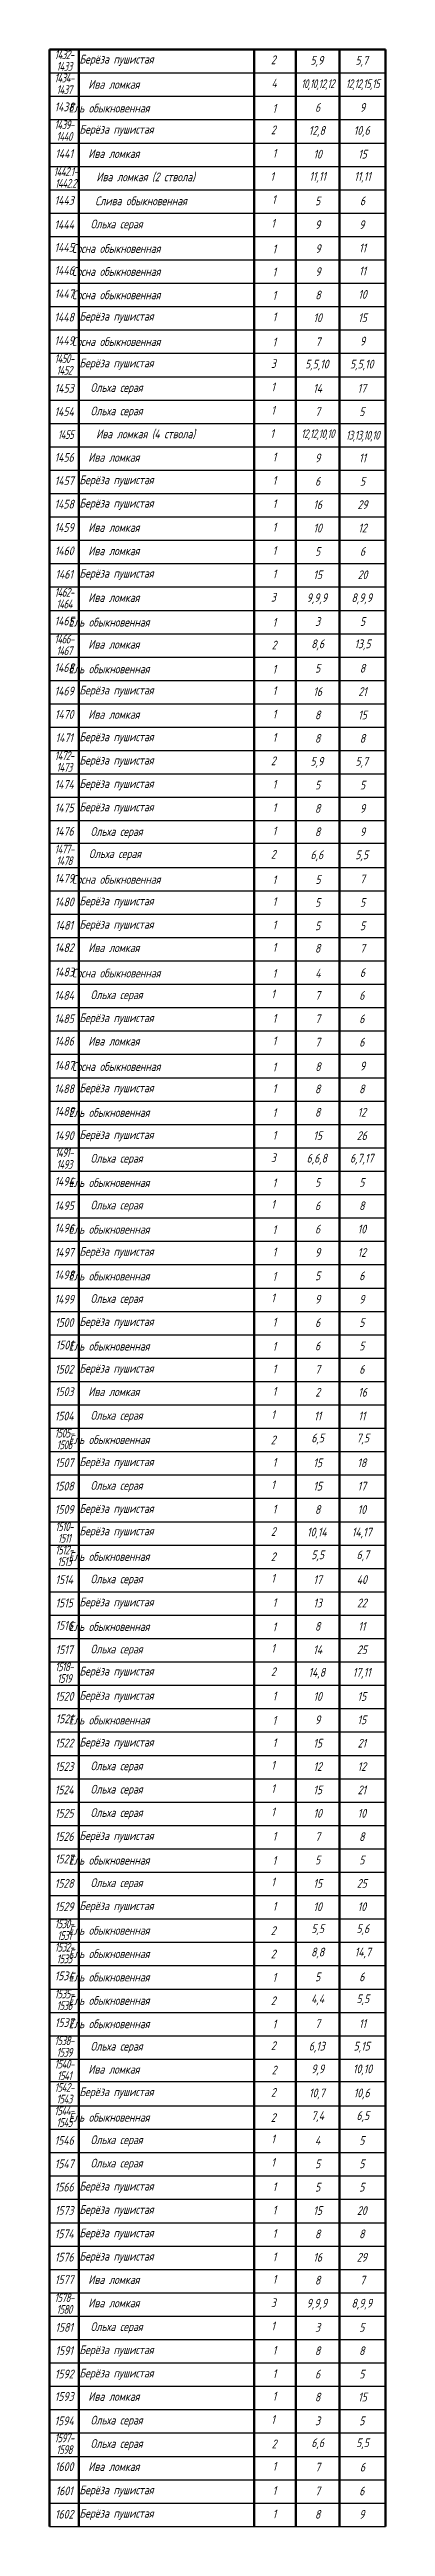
# Model space of a CAD drawing. Header units: metres. Extents: x 23128 to 34628, y -678634 to 13070.
# Drawn here: x 23128 to 34628, y -678634 to -593834 of the extents above; entities that cross this region are included whole.
import ezdxf

# ---------------------------------------------------------------- set-up
doc = ezdxf.new("R2010")
doc.units = ezdxf.units.M
for name, color, linetype, lineweight in [('Лиственные', 160, 'Continuous', 30), ('плодовые', 240, 'Continuous', 9), ('ТАБЛИЦА 50', 51, 'Continuous', 50), ('текст 300', 7, 'Continuous', 30), ('Хвойные', 80, 'Continuous', 30)]:
    doc.layers.add(name, color=color, linetype=linetype, lineweight=lineweight)
doc.layers.add('ТАБЛИЦА', color=18, linetype='Continuous', true_color=0x000000)
doc.styles.add('NF_VGP_3.0', font='cs_gost2304.shx', dxfattribs={"oblique": 15, "height": 300})

msp = doc.modelspace()

# ---------------------------------------------------------------- texts
at = {"layer": 'Лиственные', "lineweight": 30, "transparency": 33554687, "char_height": 300, "attachment_point": 5, "style": 'NF_VGP_3.0'}
for s, insert, width in [('\\pxqj;Берёза пушистая', (26017, -594205), 3736), ('Ива ломкая', (25329, -595026), 6349.98), ('\\pxqj;Берёза пушистая', (26017, -596605), 3736), ('Ива ломкая', (25329, -597396), 6349.98), ('Ива ломкая (2 ствола)', (26417, -598209), 6349.98), ('Ольха серая', (25423, -599847), 6349.98), ('\\pxqj;Берёза пушистая', (26017, -603005), 3736), ('\\pxqj;Берёза пушистая', (26017, -604605), 3736), ('Ольха серая', (25423, -605447), 6349.98), ('Ольха серая', (25423, -606247), 6349.98), ('Ива ломкая (4 ствола)', (26417, -607009), 6349.98), ('Ива ломкая', (25329, -607796), 6349.98), ('\\pxqj;Берёза пушистая', (26017, -608605), 3736), ('\\pxqj;Берёза пушистая', (26017, -609405), 3736), ('Ива ломкая', (25329, -610196), 6349.98), ('Ива ломкая', (25329, -610996), 6349.98), ('\\pxqj;Берёза пушистая', (26017, -611805), 3736), ('Ива ломкая', (25329, -612596), 6349.98), ('Ива ломкая', (25329, -614196), 6349.98), ('\\pxqj;Берёза пушистая', (26017, -615805), 3736), ('Ива ломкая', (25329, -616596), 6349.98), ('\\pxqj;Берёза пушистая', (26017, -617405), 3736), ('\\pxqj;Берёза пушистая', (26017, -618205), 3736), ('\\pxqj;Берёза пушистая', (26017, -619005), 3736), ('\\pxqj;Берёза пушистая', (26017, -619805), 3736), ('Ольха серая', (25423, -620647), 6349.98), ('Ольха серая', (25369, -621404), 6349.98), ('\\pxqj;Берёза пушистая', (26017, -623023), 3736), ('\\pxqj;Берёза пушистая', (26017, -623823), 3736), ('Ива ломкая', (25329, -624583), 6349.98), ('Ольха серая', (25423, -626234), 6349.98), ('\\pxqj;Берёза пушистая', (26017, -627023), 3736), ('Ива ломкая', (25329, -627783), 6349.98), ('\\pxqj;Берёза пушистая', (26017, -629423), 3736), ('\\pxqj;Берёза пушистая', (26017, -631023), 3736), ('Ольха серая', (25423, -631834), 6349.98), ('Ольха серая', (25423, -633434), 6349.98), ('\\pxqj;Берёза пушистая', (26017, -635023), 3736), ('Ольха серая', (25423, -636634), 6349.98), ('\\pxqj;Берёза пушистая', (26017, -637423), 3736), ('\\pxqj;Берёза пушистая', (26017, -639023), 3736), ('Ива ломкая', (25329, -639783), 6349.98), ('Ольха серая', (25423, -640634), 6349.98), ('\\pxqj;Берёза пушистая', (26017, -642223), 3736), ('Ольха серая', (25423, -643034), 6349.98), ('\\pxqj;Берёза пушистая', (26017, -643823), 3736), ('\\pxqj;Берёза пушистая', (26017, -644592), 3736), ('Ольха серая', (25423, -646234), 6349.98), ('\\pxqj;Берёза пушистая', (26017, -647023), 3736), ('Ольха серая', (25423, -648634), 6349.98), ('\\pxqj;Берёза пушистая', (26017, -649392), 3736), ('\\pxqj;Берёза пушистая', (26017, -650223), 3736), ('\\pxqj;Берёза пушистая', (26017, -651823), 3736), ('Ольха серая', (25423, -652634), 6349.98), ('Ольха серая', (25423, -653434), 6349.98), ('Ольха серая', (25423, -654234), 6349.98), ('\\pxqj;Берёза пушистая', (26017, -655023), 3736), ('Ольха серая', (25423, -656634), 6349.98), ('\\pxqj;Берёза пушистая', (26017, -657423), 3736), ('Ольха серая', (25423, -662234), 6349.98), ('Ива ломкая', (25329, -662983), 6349.98), ('\\pxqj;Берёза пушистая', (26017, -663792), 3736), ('Ольха серая', (25423, -665434), 6349.98), ('Ольха серая', (25423, -666234), 6349.98), ('\\pxqj;Берёза пушистая', (26017, -667023), 3736), ('\\pxqj;Берёза пушистая', (26017, -667823), 3736), ('\\pxqj;Берёза пушистая', (26017, -668623), 3736), ('\\pxqj;Берёза пушистая', (26017, -669423), 3736), ('Ива ломкая', (25329, -670183), 6349.98), ('Ива ломкая', (25329, -670983), 6349.98), ('\\pxqj;Берёза пушистая', (26017, -672623), 3736), ('Ольха серая', (25423, -671834), 6349.98), ('\\pxqj;Берёза пушистая', (26017, -673423), 3736), ('Ива ломкая', (25329, -674183), 6349.98), ('Ольха серая', (25423, -675034), 6349.98), ('Ольха серая', (25423, -675834), 6349.98), ('Ива ломкая', (25329, -676583), 6349.98), ('\\pxqj;Берёза пушистая', (26017, -677423), 3736), ('\\pxqj;Берёза пушистая', (26017, -678223), 3736)]:
    msp.add_mtext(s, dxfattribs=dict(at, insert=insert, width=width))
at = {"layer": 'Лиственные', "color": 5, "char_height": 300, "attachment_point": 1, "style": 'NF_VGP_3.0'}
for s, insert, width in [('2', (30706, -594036), 243.91), ('4', (30726, -594836), 239.07), ('2', (30706, -596436), 243.91), ('1', (30766, -597236), 156.16), ('1', (30689, -598030), 156.16), ('1', (30718, -599636), 156.16), ('1', (30766, -602836), 156.16), ('3', (30706, -604436), 232.3), ('1', (30718, -605236), 156.16), ('1', (30718, -606036), 156.16), ('1', (30689, -606830), 156.16), ('1', (30766, -607636), 156.16), ('1', (30766, -608436), 156.16), ('1', (30766, -609236), 156.16), ('1', (30766, -610036), 156.16), ('1', (30766, -610836), 156.16), ('1', (30766, -611636), 156.16), ('3', (30706, -612436), 232.3), ('2', (30732, -614072), 243.91), ('1', (30766, -615636), 156.16), ('1', (30766, -616436), 156.16), ('1', (30766, -617236), 156.16), ('2', (30706, -618036), 243.91), ('1', (30766, -618836), 156.16), ('1', (30766, -619636), 156.16), ('1', (30766, -620436), 156.16), ('2', (30706, -621236), 243.91), ('1', (30766, -622854), 156.16), ('1', (30766, -623654), 156.16), ('1', (30766, -624423), 156.16), ('1', (30718, -626023), 156.16), ('1', (30766, -626854), 156.16), ('1', (30766, -627623), 156.16), ('1', (30766, -629254), 156.16), ('1', (30766, -630854), 156.16), ('3', (30706, -631623), 232.3), ('1', (30718, -633223), 156.16), ('1', (30766, -634854), 156.16), ('1', (30718, -636423), 156.16), ('1', (30766, -637254), 156.16), ('1', (30766, -638854), 156.16), ('1', (30766, -639623), 156.16), ('1', (30718, -640423), 156.16), ('1', (30766, -642054), 156.16), ('1', (30718, -642823), 156.16), ('2', (30706, -644423), 243.91), ('1', (30766, -643654), 156.16), ('1', (30718, -646023), 156.16), ('1', (30766, -646854), 156.16), ('1', (30718, -648423), 156.16), ('2', (30706, -649223), 243.91), ('1', (30766, -650054), 156.16), ('1', (30766, -651654), 156.16), ('1', (30718, -652423), 156.16), ('1', (30718, -653223), 156.16), ('1', (30718, -654023), 156.16), ('1', (30766, -654854), 156.16), ('1', (30718, -656423), 156.16), ('1', (30766, -657254), 156.16), ('2', (30706, -662023), 243.91), ('2', (30732, -662859), 243.91), ('2', (30706, -663623), 243.91), ('1', (30718, -665223), 156.16), ('1', (30718, -666023), 156.16), ('1', (30766, -666854), 156.16), ('1', (30766, -667654), 156.16), ('1', (30766, -668454), 156.16), ('1', (30766, -669254), 156.16), ('1', (30766, -670023), 156.16), ('3', (30706, -670823), 232.3), ('1', (30718, -671623), 156.16), ('1', (30766, -672454), 156.16), ('1', (30766, -673254), 156.16), ('1', (30766, -674023), 156.16), ('1', (30718, -674823), 156.16), ('2', (30732, -675659), 243.91), ('1', (30766, -676423), 156.16), ('1', (30766, -677254), 156.16), ('1', (30766, -678054), 156.16)]:
    msp.add_mtext(s, dxfattribs=dict(at, insert=insert, width=width))
at = {"layer": 'плодовые', "lineweight": 30, "transparency": 33554687, "insert": (26259, -599016), "char_height": 300, "width": 4582.51, "attachment_point": 5, "style": 'NF_VGP_3.0'}
msp.add_mtext('Слива обыкновенная', dxfattribs=at)
at = {"layer": 'плодовые', "insert": (30745, -598819), "char_height": 300, "width": 156.16, "attachment_point": 1, "style": 'NF_VGP_3.0'}
msp.add_mtext('1', dxfattribs=at)
at = {"layer": 'текст 300', "color": 7, "transparency": 33554687, "char_height": 300, "attachment_point": 5, "line_spacing_factor": 0.8, "style": 'NF_VGP_3.0'}
for s, insert, width in [('{\\W0.9;\\T0.9;\\C256;1432-\\P1433}', (23628, -594209), 904.92), ('{\\W0.9;\\T0.9;\\C256;1434-\\P1437}', (23628, -595009), 904.92), ('{\\W0.9;\\T0.9;\\C256;1439-\\P1440}', (23628, -596609), 904.92), ('{\\W0.9;\\T0.9;\\C256;1442.1-\\P1442.2}', (23676, -598217), 904.92), ('{\\W0.9;\\T0.9;\\C256;1450-\\P1452}', (23628, -604616), 1000), ('{\\W0.9;\\T0.9;\\C256;1455}', (23676, -607017), 904.92), ('{\\W0.9;\\T0.9;\\C256;1462-\\P1464}', (23628, -612616), 1000), ('{\\W0.9;\\T0.9;\\C256;1466-\\P1467}', (23628, -614216), 1000), ('{\\W0.9;\\T0.9;\\C256;1472-\\P1473}', (23628, -618209), 904.92), ('{\\W0.9;\\T0.9;\\C256;1477-\\P1478}', (23628, -621409), 904.92), ('{\\W0.9;\\T0.9;\\C256;1491-\\P1493}', (23628, -631803), 1000), ('{\\W0.9;\\T0.9;\\C256;1505-\\P1506}', (23628, -641403), 1000), ('{\\W0.9;\\T0.9;\\C256;1510-\\P1511}', (23628, -644603), 1000), ('{\\W0.9;\\T0.9;\\C256;1512-\\P1513}', (23628, -645403), 1000), ('{\\W0.9;\\T0.9;\\C256;1518-\\P1519}', (23628, -649403), 1000), ('{\\W0.9;\\T0.9;\\C256;1530-\\P1531}', (23628, -658203), 1000), ('{\\W0.9;\\T0.9;\\C256;1532-\\P1533}', (23628, -659003), 1000), ('{\\W0.9;\\T0.9;\\C256;1535-\\P1536}', (23628, -660603), 1000), ('{\\W0.9;\\T0.9;\\C256;1538-\\P1539}', (23628, -662203), 1000), ('{\\W0.9;\\T0.9;\\C256;1540-\\P1541}', (23628, -663003), 1000), ('{\\W0.9;\\T0.9;\\C256;1542-\\P1543}', (23628, -663803), 1000), ('{\\W0.9;\\T0.9;\\C256;1544-\\P1545}', (23628, -664603), 1000), ('{\\W0.9;\\T0.9;\\C256;1578-\\P1580}', (23628, -671003), 1000), ('{\\W0.9;\\T0.9;\\C256;1597-\\P1598}', (23628, -675803), 1000)]:
    msp.add_mtext(s, dxfattribs=dict(at, insert=insert, width=width))
at = {"layer": 'текст 300', "transparency": 33554687, "char_height": 300, "attachment_point": 5, "style": 'NF_VGP_3.0'}
for s, insert, width in [('5,9', (32278, -594238), 1500), ('5,7', (33814, -594238), 1572.46), ('{\\W0.9;\\T0.9;10,10,12,12}', (32306, -595038), 1500), ('{\\W0.9;\\T0.9;12,12,15,15}', (33842, -595038), 1572.46), ('6', (32306, -595816), 1500), ('9', (33842, -595816), 1572.46), ('12,8', (32278, -596638), 1500), ('10,6', (33814, -596638), 1572.46), ('10', (32306, -597416), 1500), ('15', (33842, -597416), 1572.46), ('11,11', (32306, -598209), 1500), ('11,11', (33842, -598209), 1572.46), ('5', (32306, -599016), 1500), ('6', (33842, -599016), 1572.46), ('9', (32306, -599831), 1500), ('9', (33818, -599831), 1620), ('9', (32317, -600651), 1478.12), ('11', (33842, -600628), 1572.46), ('9', (32317, -601438), 1478.12), ('10', (33842, -602216), 1572.46), ('11', (33842, -601416), 1572.46), ('10', (32306, -603016), 1500), ('8', (32317, -602238), 1478.12), ('15', (33842, -603016), 1572.46), ('7', (32317, -603838), 1478.12), ('9', (33842, -603816), 1572.46), ('5,5,10', (32278, -604638), 1500), ('5,5,10', (33814, -604638), 1572.46), ('14', (32306, -605431), 1500), ('17', (33818, -605431), 1620), ('7', (32306, -606231), 1500), ('5', (33818, -606231), 1620), ('{\\W0.9;\\T0.9;12,12,10,10}', (32306, -607023), 1500), ('{\\W0.9;\\T0.9;13,13,10,10}', (33842, -607072), 1572.46), ('9', (32306, -607816), 1500), ('11', (33842, -607816), 1572.46), ('6', (32306, -608616), 1500), ('5', (33842, -608616), 1572.46), ('16', (32306, -609416), 1500), ('29', (33842, -609416), 1572.46), ('10', (32306, -610216), 1500), ('12', (33842, -610216), 1572.46), ('5', (32306, -611016), 1500), ('6', (33842, -611016), 1572.46), ('15', (32306, -611816), 1500), ('20', (33842, -611816), 1572.46), ('9,9,9', (32278, -612638), 1500), ('8,9,9', (33814, -612638), 1572.46), ('3', (32306, -613416), 1500), ('5', (33842, -613416), 1572.46), ('8,6', (32306, -614216), 1500), ('13,5', (33842, -614216), 1572.46), ('5', (32306, -615016), 1500), ('8', (33842, -615016), 1572.46), ('16', (32306, -615816), 1500), ('8', (32306, -616616), 1500), ('21', (33842, -615816), 1572.46), ('15', (33842, -616616), 1572.46), ('8', (32306, -617416), 1500), ('8', (33842, -617416), 1572.46), ('5,9', (32278, -618238), 1500), ('5,7', (33814, -618238), 1572.46), ('5', (32306, -619016), 1500), ('5', (33842, -619016), 1572.46), ('8', (32306, -619816), 1500), ('9', (33842, -619816), 1572.46), ('8', (32306, -620616), 1500), ('9', (33842, -620616), 1572.46), ('6,6', (32278, -621438), 1500), ('5,5', (33814, -621438), 1572.46), ('5', (32317, -622251), 1478.12), ('7', (33842, -622228), 1572.46), ('5', (32306, -623034), 1500), ('5', (33842, -623034), 1572.46), ('5', (32306, -623834), 1500), ('5', (33842, -623834), 1572.46), ('8', (32306, -624603), 1500), ('7', (33842, -624603), 1572.46), ('4', (32317, -625456), 1478.12), ('6', (33842, -625434), 1572.46), ('7', (32306, -626218), 1500), ('6', (33818, -626218), 1620), ('7', (32306, -627018), 1500), ('6', (33818, -627018), 1620), ('7', (32306, -627818), 1500), ('6', (33818, -627818), 1620), ('8', (32317, -628656), 1478.12), ('9', (33842, -628634), 1572.46), ('8', (32306, -629418), 1500), ('8', (33818, -629418), 1620), ('15', (32306, -631018), 1500), ('8', (32306, -630218), 1500), ('26', (33818, -631018), 1620), ('12', (33818, -630218), 1620), ('6,6,8', (32278, -631825), 1500), ('6,7,17', (33814, -631825), 1572.46), ('5', (32306, -632618), 1500), ('5', (33818, -632618), 1620), ('6', (32306, -633418), 1500), ('8', (33818, -633418), 1620), ('6', (32306, -634218), 1500), ('10', (33818, -634218), 1620), ('9', (32306, -635018), 1500), ('12', (33818, -635018), 1620), ('5', (32306, -635818), 1500), ('6', (33818, -635818), 1620), ('9', (32306, -636618), 1500), ('9', (33818, -636618), 1620), ('6', (32306, -637418), 1500), ('5', (33818, -637418), 1620), ('6', (32306, -638218), 1500), ('5', (33818, -638218), 1620), ('7', (32306, -639018), 1500), ('6', (33818, -639018), 1620), ('2', (32306, -639803), 1500), ('16', (33842, -639803), 1572.46), ('11', (32306, -640618), 1500), ('11', (33818, -640618), 1620), ('6,5', (32306, -641403), 1500), ('7,5', (33852, -641403), 1591.94), ('15', (32306, -642218), 1500), ('18', (33818, -642218), 1620), ('15', (32306, -643018), 1500), ('17', (33818, -643018), 1620), ('10,14', (32278, -644625), 1500), ('8', (32306, -643818), 1500), ('14,17', (33814, -644625), 1572.46), ('10', (33818, -643818), 1620), ('5,5', (32306, -645403), 1500), ('6,7', (33852, -645403), 1591.94), ('17', (32306, -646218), 1500), ('40', (33818, -646218), 1620), ('13', (32306, -647018), 1500), ('22', (33818, -647018), 1620), ('8', (32306, -647818), 1500), ('11', (33818, -647818), 1620), ('14', (32306, -648618), 1500), ('25', (33818, -648618), 1620), ('14,8', (32278, -649425), 1500), ('17,11', (33814, -649425), 1572.46), ('10', (32306, -650218), 1500), ('15', (33818, -650218), 1620), ('9', (32306, -651018), 1500), ('15', (33818, -651018), 1620), ('15', (32306, -651818), 1500), ('21', (33818, -651818), 1620), ('12', (32306, -652618), 1500), ('12', (33818, -652618), 1620), ('15', (32306, -653418), 1500), ('21', (33818, -653418), 1620), ('10', (32306, -654218), 1500), ('10', (33818, -654218), 1620), ('7', (32306, -655018), 1500), ('8', (33818, -655018), 1620), ('5', (32306, -655818), 1500), ('5', (33818, -655818), 1620), ('15', (32306, -656618), 1500), ('25', (33818, -656618), 1620), ('5,5', (32306, -658203), 1500), ('10', (32306, -657418), 1500), ('5,6', (33852, -658203), 1591.94), ('10', (33818, -657418), 1620), ('8,8', (32306, -659003), 1500), ('14,7', (33852, -659003), 1591.94), ('5', (32306, -659818), 1500), ('6', (33818, -659818), 1620), ('4,4', (32306, -660603), 1500), ('5,5', (33852, -660603), 1591.94), ('7', (32306, -661418), 1500), ('11', (33842, -661418), 1572.46), ('6,13', (32278, -662225), 1500), ('5,15', (33814, -662225), 1572.46), ('9,9', (32306, -663003), 1500), ('10,10', (33842, -663003), 1572.46), ('10,7', (32278, -663825), 1500), ('10,6', (33814, -663825), 1572.46), ('7,4', (32306, -664603), 1500), ('6,5', (33852, -664603), 1591.94), ('4', (32306, -665418), 1500), ('5', (33818, -665418), 1620), ('5', (32306, -666218), 1500), ('5', (33818, -666218), 1620), ('5', (32306, -667018), 1500), ('5', (33818, -667018), 1620), ('15', (32306, -667818), 1500), ('20', (33818, -667818), 1620), ('8', (32306, -668618), 1500), ('8', (33818, -668618), 1620), ('16', (32306, -669418), 1500), ('29', (33818, -669418), 1620), ('8', (32306, -670203), 1500), ('7', (33842, -670203), 1572.46), ('9,9,9', (32278, -671025), 1500), ('8,9,9', (33814, -671025), 1572.46), ('3', (32306, -671818), 1500), ('5', (33818, -671818), 1620), ('8', (32306, -672618), 1500), ('6', (32306, -673418), 1500), ('5', (33818, -673418), 1620), ('8', (33818, -672618), 1620), ('8', (32306, -674203), 1500), ('15', (33842, -674203), 1572.46), ('3', (32306, -675018), 1500), ('5', (33818, -675018), 1620), ('6,6', (32306, -675803), 1500), ('5,5', (33842, -675803), 1572.46), ('7', (32306, -676603), 1500), ('6', (33842, -676603), 1572.46), ('7', (32306, -677418), 1500), ('6', (33818, -677418), 1620), ('8', (32306, -678218), 1500), ('9', (33818, -678218), 1620)]:
    msp.add_mtext(s, dxfattribs=dict(at, insert=insert, width=width))
at = {"layer": 'текст 300', "color": 7, "transparency": 33554687, "char_height": 300, "attachment_point": 5, "style": 'NF_VGP_3.0'}
for s, insert, width in [('{\\C256;1438}', (23628, -595797), 1000), ('{\\C256;1441}', (23628, -597397), 1000), ('{\\C256;1443}', (23628, -598997), 1000), ('{\\C256;1444}', (23628, -599831), 1000.06), ('{\\C256;1445}', (23628, -600609), 1000), ('{\\C256;1446}', (23628, -601397), 1000), ('{\\C256;1447}', (23628, -602197), 1000), ('{\\C256;1448}', (23628, -602997), 1000), ('{\\C256;1449}', (23628, -603797), 1000), ('{\\C256;1453}', (23628, -605431), 1000.06), ('{\\C256;1454}', (23628, -606231), 1000.06), ('{\\C256;1456}', (23628, -607797), 1000), ('{\\C256;1457}', (23628, -608597), 1000), ('{\\C256;1458}', (23628, -609397), 1000), ('{\\C256;1459}', (23628, -610197), 1000), ('{\\C256;1460}', (23628, -610997), 1000), ('{\\C256;1461}', (23628, -611797), 1000), ('{\\C256;1465}', (23628, -613397), 1000), ('{\\C256;1468}', (23628, -614997), 1000), ('{\\C256;1469}', (23628, -615797), 1000), ('{\\C256;1470}', (23628, -616597), 1000), ('{\\C256;1471}', (23628, -617397), 1000), ('{\\C256;1474}', (23628, -618997), 1000), ('{\\C256;1475}', (23628, -619797), 1000), ('{\\C256;1476}', (23628, -620597), 1000), ('{\\C256;1479}', (23628, -622209), 1000), ('{\\C256;1480}', (23628, -623015), 1000), ('{\\C256;1481}', (23628, -623815), 1000), ('{\\C256;1482}', (23628, -624584), 1000), ('{\\C256;1483}', (23628, -625415), 1000), ('{\\C256;1484}', (23628, -626218), 1000.06), ('{\\C256;1485}', (23628, -627015), 1000), ('{\\C256;1486}', (23628, -627784), 1000), ('{\\C256;1487}', (23628, -628615), 1000), ('{\\C256;1488}', (23628, -629415), 1000), ('{\\C256;1489}', (23628, -630184), 1000), ('{\\C256;1490}', (23628, -631015), 1000), ('{\\C256;1494}', (23628, -632584), 1000), ('{\\C256;1495}', (23628, -633418), 1000.06), ('{\\C256;1496}', (23628, -634184), 1000), ('{\\C256;1497}', (23628, -635015), 1000), ('{\\C256;1498}', (23628, -635784), 1000), ('{\\C256;1499}', (23628, -636618), 1000.06), ('{\\C256;1500}', (23628, -637415), 1000), ('{\\C256;1501}', (23628, -638184), 1000), ('{\\C256;1502}', (23628, -639015), 1000), ('{\\C256;1503}', (23628, -639784), 1000), ('{\\C256;1504}', (23628, -640618), 1000.06), ('{\\C256;1507}', (23628, -642215), 1000), ('{\\C256;1508}', (23628, -643018), 1000.06), ('{\\C256;1509}', (23628, -643815), 1000), ('{\\C256;1514}', (23628, -646218), 1000.06), ('{\\C256;1515}', (23628, -647015), 1000), ('{\\C256;1516}', (23628, -647784), 1000), ('{\\C256;1517}', (23628, -648618), 1000.06), ('{\\C256;1520}', (23628, -650215), 1000), ('{\\C256;1521}', (23628, -650984), 1000), ('{\\C256;1522}', (23628, -651815), 1000), ('{\\C256;1523}', (23628, -652618), 1000.06), ('{\\C256;1524}', (23628, -653418), 1000.06), ('{\\C256;1525}', (23628, -654218), 1000.06), ('{\\C256;1526}', (23628, -655015), 1000), ('{\\C256;1527}', (23628, -655784), 1000), ('{\\C256;1528}', (23628, -656618), 1000.06), ('{\\C256;1529}', (23628, -657415), 1000), ('{\\C256;1534}', (23628, -659784), 1000), ('{\\C256;1537}', (23628, -661384), 1000), ('{\\C256;1546}', (23628, -665418), 1000.06), ('{\\C256;1547}', (23628, -666218), 1000.06), ('{\\C256;1566}', (23628, -667015), 1000), ('{\\C256;1573}', (23628, -667815), 1000), ('{\\C256;1574}', (23628, -668615), 1000), ('{\\C256;1576}', (23628, -669415), 1000), ('{\\C256;1577}', (23628, -670184), 1000), ('{\\C256;1581}', (23628, -671818), 1000.06), ('{\\C256;1592}', (23628, -673415), 1000), ('{\\C256;1591}', (23628, -672615), 1000), ('{\\C256;1593}', (23628, -674184), 1000), ('{\\C256;1594}', (23628, -675018), 1000.06), ('{\\C256;1600}', (23628, -676584), 1000), ('{\\C256;1601}', (23628, -677415), 1000), ('{\\C256;1602}', (23628, -678215), 1000)]:
    msp.add_mtext(s, dxfattribs=dict(at, insert=insert, width=width))
at = {"layer": 'Хвойные', "lineweight": 30, "transparency": 33554687, "char_height": 300, "width": 4584.55, "attachment_point": 5, "style": 'NF_VGP_3.0'}
for s, insert in [('\\pxqj;Ель обыкновенная', (26075, -595839)), ('\\pxqj;Сосна обыкновенная', (26187, -600646)), ('\\pxqj;Сосна обыкновенная', (26187, -601434)), ('\\pxqj;Сосна обыкновенная', (26187, -602234)), ('\\pxqj;Сосна обыкновенная', (26187, -603834)), ('\\pxqj;Ель обыкновенная', (26075, -613439)), ('\\pxqj;Ель обыкновенная', (26075, -615039)), ('\\pxqj;Сосна обыкновенная', (26187, -622246)), ('\\pxqj;Сосна обыкновенная', (26187, -625452)), ('\\pxqj;Сосна обыкновенная', (26187, -628652)), ('\\pxqj;Ель обыкновенная', (26075, -630226)), ('\\pxqj;Ель обыкновенная', (26075, -632626)), ('\\pxqj;Ель обыкновенная', (26075, -634226)), ('\\pxqj;Ель обыкновенная', (26075, -635826)), ('\\pxqj;Ель обыкновенная', (26075, -638226)), ('\\pxqj;Ель обыкновенная', (26075, -641426)), ('\\pxqj;Ель обыкновенная', (26075, -645426)), ('\\pxqj;Ель обыкновенная', (26075, -647826)), ('\\pxqj;Ель обыкновенная', (26075, -651026)), ('\\pxqj;Ель обыкновенная', (26075, -655826)), ('\\pxqj;Ель обыкновенная', (26075, -658226)), ('\\pxqj;Ель обыкновенная', (26075, -659026)), ('\\pxqj;Ель обыкновенная', (26075, -659826)), ('\\pxqj;Ель обыкновенная', (26075, -660626)), ('\\pxqj;Ель обыкновенная', (26075, -661426)), ('\\pxqj;Ель обыкновенная', (26075, -664626))]:
    msp.add_mtext(s, dxfattribs=dict(at, insert=insert))
at = {"layer": 'Хвойные', "char_height": 300, "attachment_point": 1, "style": 'NF_VGP_3.0'}
for s, insert, width in [('1', (30762, -595699), 156.16), ('1', (30762, -600511), 156.16), ('1', (30762, -601299), 156.16), ('1', (30762, -602099), 156.16), ('1', (30762, -603699), 156.16), ('1', (30762, -613299), 156.16), ('1', (30762, -614899), 156.16), ('1', (30762, -622111), 156.16), ('1', (30762, -625317), 156.16), ('1', (30762, -628517), 156.16), ('1', (30762, -630086), 156.16), ('1', (30762, -632486), 156.16), ('1', (30762, -634086), 156.16), ('1', (30762, -635686), 156.16), ('1', (30762, -638086), 156.16), ('2', (30702, -641286), 243.91), ('2', (30702, -645286), 243.91), ('1', (30762, -647686), 156.16), ('1', (30762, -650886), 156.16), ('1', (30762, -655686), 156.16), ('2', (30702, -658086), 243.91), ('2', (30702, -658886), 243.91), ('1', (30762, -659686), 156.16), ('2', (30702, -660486), 243.91), ('1', (30762, -661286), 156.16), ('2', (30702, -664486), 243.91)]:
    msp.add_mtext(s, dxfattribs=dict(at, insert=insert, width=width))

# ---------------------------------------------------------------- linework, layer by layer
at = {"layer": 'ТАБЛИЦА', "color": 0, "transparency": 33554687}
for points in [[(23128, -593834), (34628, -593834)], [(23128, -594634), (34628, -594634)], [(23128, -595434), (34628, -595434)], [(23128, -596234), (34628, -596234)], [(23128, -597034), (34628, -597034)], [(23128, -597834), (34628, -597834)], [(23128, -598634), (34628, -598634)], [(23128, -599434), (34628, -599434)], [(23128, -600234), (34628, -600234)], [(23128, -601034), (34628, -601034)], [(23128, -601834), (34628, -601834)], [(23128, -602634), (34628, -602634)], [(23128, -603434), (34628, -603434)], [(23128, -604234), (34628, -604234)], [(23128, -605034), (34628, -605034)], [(23128, -605834), (34628, -605834)], [(23128, -606634), (34628, -606634)], [(23128, -607434), (34628, -607434)], [(23128, -608234), (34628, -608234)], [(23128, -609034), (34628, -609034)], [(23128, -609834), (34628, -609834)], [(23128, -610634), (34628, -610634)], [(23128, -611434), (34628, -611434)], [(23128, -612234), (34628, -612234)], [(23128, -613034), (34628, -613034)], [(23128, -613834), (34628, -613834)], [(23128, -614634), (34628, -614634)], [(23128, -615434), (34628, -615434)], [(23128, -616234), (34628, -616234)], [(23128, -617034), (34628, -617034)], [(23128, -617834), (34628, -617834)], [(23128, -618634), (34628, -618634)], [(23128, -619434), (34628, -619434)], [(23128, -620234), (34628, -620234)], [(23128, -621003), (34628, -621003)], [(23128, -621834), (34628, -621834)], [(23128, -622634), (34628, -622634)], [(23128, -623434), (34628, -623434)], [(23128, -624234), (34628, -624234)], [(23128, -625034), (34628, -625034)], [(23128, -625834), (34628, -625834)], [(23128, -626634), (34628, -626634)], [(23128, -627434), (34628, -627434)], [(23128, -628234), (34628, -628234)], [(23128, -629034), (34628, -629034)], [(23128, -629834), (34628, -629834)], [(23128, -630634), (34628, -630634)], [(23128, -631434), (34628, -631434)], [(23128, -632234), (34628, -632234)], [(23128, -633034), (34628, -633034)], [(23128, -633834), (34628, -633834)], [(23128, -634634), (34628, -634634)], [(23128, -635434), (34628, -635434)], [(23128, -636234), (34628, -636234)], [(23128, -637034), (34628, -637034)], [(23128, -637834), (34628, -637834)], [(23128, -638634), (34628, -638634)], [(23128, -639434), (34628, -639434)], [(23128, -640234), (34628, -640234)], [(23128, -641034), (34628, -641034)], [(23128, -641834), (34628, -641834)], [(23128, -642634), (34628, -642634)], [(23128, -643434), (34628, -643434)], [(23128, -644234), (34628, -644234)], [(23128, -645034), (34628, -645034)], [(23128, -645834), (34628, -645834)], [(23128, -646634), (34628, -646634)], [(23128, -647434), (34628, -647434)], [(23128, -648234), (34628, -648234)], [(23128, -649034), (34628, -649034)], [(23128, -649834), (34628, -649834)], [(23128, -650634), (34628, -650634)], [(23128, -651434), (34628, -651434)], [(23128, -652234), (34628, -652234)], [(23128, -653034), (34628, -653034)], [(23128, -653834), (34628, -653834)], [(23128, -654634), (34628, -654634)], [(23128, -655434), (34628, -655434)], [(23128, -656234), (34628, -656234)], [(23128, -657034), (34628, -657034)], [(23128, -657834), (34628, -657834)], [(23128, -658634), (34628, -658634)], [(23128, -659434), (34628, -659434)], [(23128, -660234), (34628, -660234)], [(23128, -661034), (34628, -661034)], [(23128, -661834), (34628, -661834)], [(23128, -662634), (34628, -662634)], [(23128, -663403), (34628, -663403)], [(23128, -664234), (34628, -664234)], [(23128, -665034), (34628, -665034)], [(23128, -665834), (34628, -665834)], [(23128, -666634), (34628, -666634)], [(23128, -667434), (34628, -667434)], [(23128, -668234), (34628, -668234)], [(23128, -669034), (34628, -669034)], [(23128, -669834), (34628, -669834)], [(23128, -670634), (34628, -670634)], [(23128, -671434), (34628, -671434)], [(23128, -672234), (34628, -672234)], [(23128, -673034), (34628, -673034)], [(23128, -673834), (34628, -673834)], [(23128, -674634), (34628, -674634)], [(23128, -675434), (34628, -675434)], [(23128, -676234), (34628, -676234)], [(23128, -677034), (34628, -677034)], [(23128, -677834), (34628, -677834)], [(23128, -678634), (34628, -678634)]]:
    msp.add_lwpolyline(points, dxfattribs=at)
at = {"layer": 'ТАБЛИЦА 50', "color": 7, "transparency": 33554687}
for points in [[(23128, -593834), (34628, -593834)], [(23128, -636234), (23128, -593834)], [(24128, -636234), (24128, -593834)], [(30128, -636234), (30128, -593834)], [(30128, -636234), (30128, -593834)], [(31556, -636234), (31556, -593834)], [(31556, -636234), (31556, -593834)], [(33056, -636234), (33056, -593834)], [(33056, -636234), (33056, -593834)], [(34628, -636234), (34628, -593834)], [(34628, -636234), (34628, -593834)], [(23128, -678634), (23128, -636234)], [(24128, -678634), (24128, -636234)], [(30128, -678634), (30128, -636234)], [(30128, -678634), (30128, -636234)], [(31556, -678634), (31556, -636234)], [(31556, -678634), (31556, -636234)], [(33056, -678634), (33056, -636234)], [(33056, -678634), (33056, -636234)], [(34628, -678634), (34628, -636234)], [(34628, -678634), (34628, -636234)]]:
    msp.add_lwpolyline(points, dxfattribs=at)

msp.set_redraw_order([(e.dxf.handle, doc.entitydb.next_handle()) for e in msp.query("TEXT MTEXT ATTDEF DIMENSION ARC_DIMENSION")])  # texts and dimensions are drawn at this point

doc.saveas('drawing.dxf')
